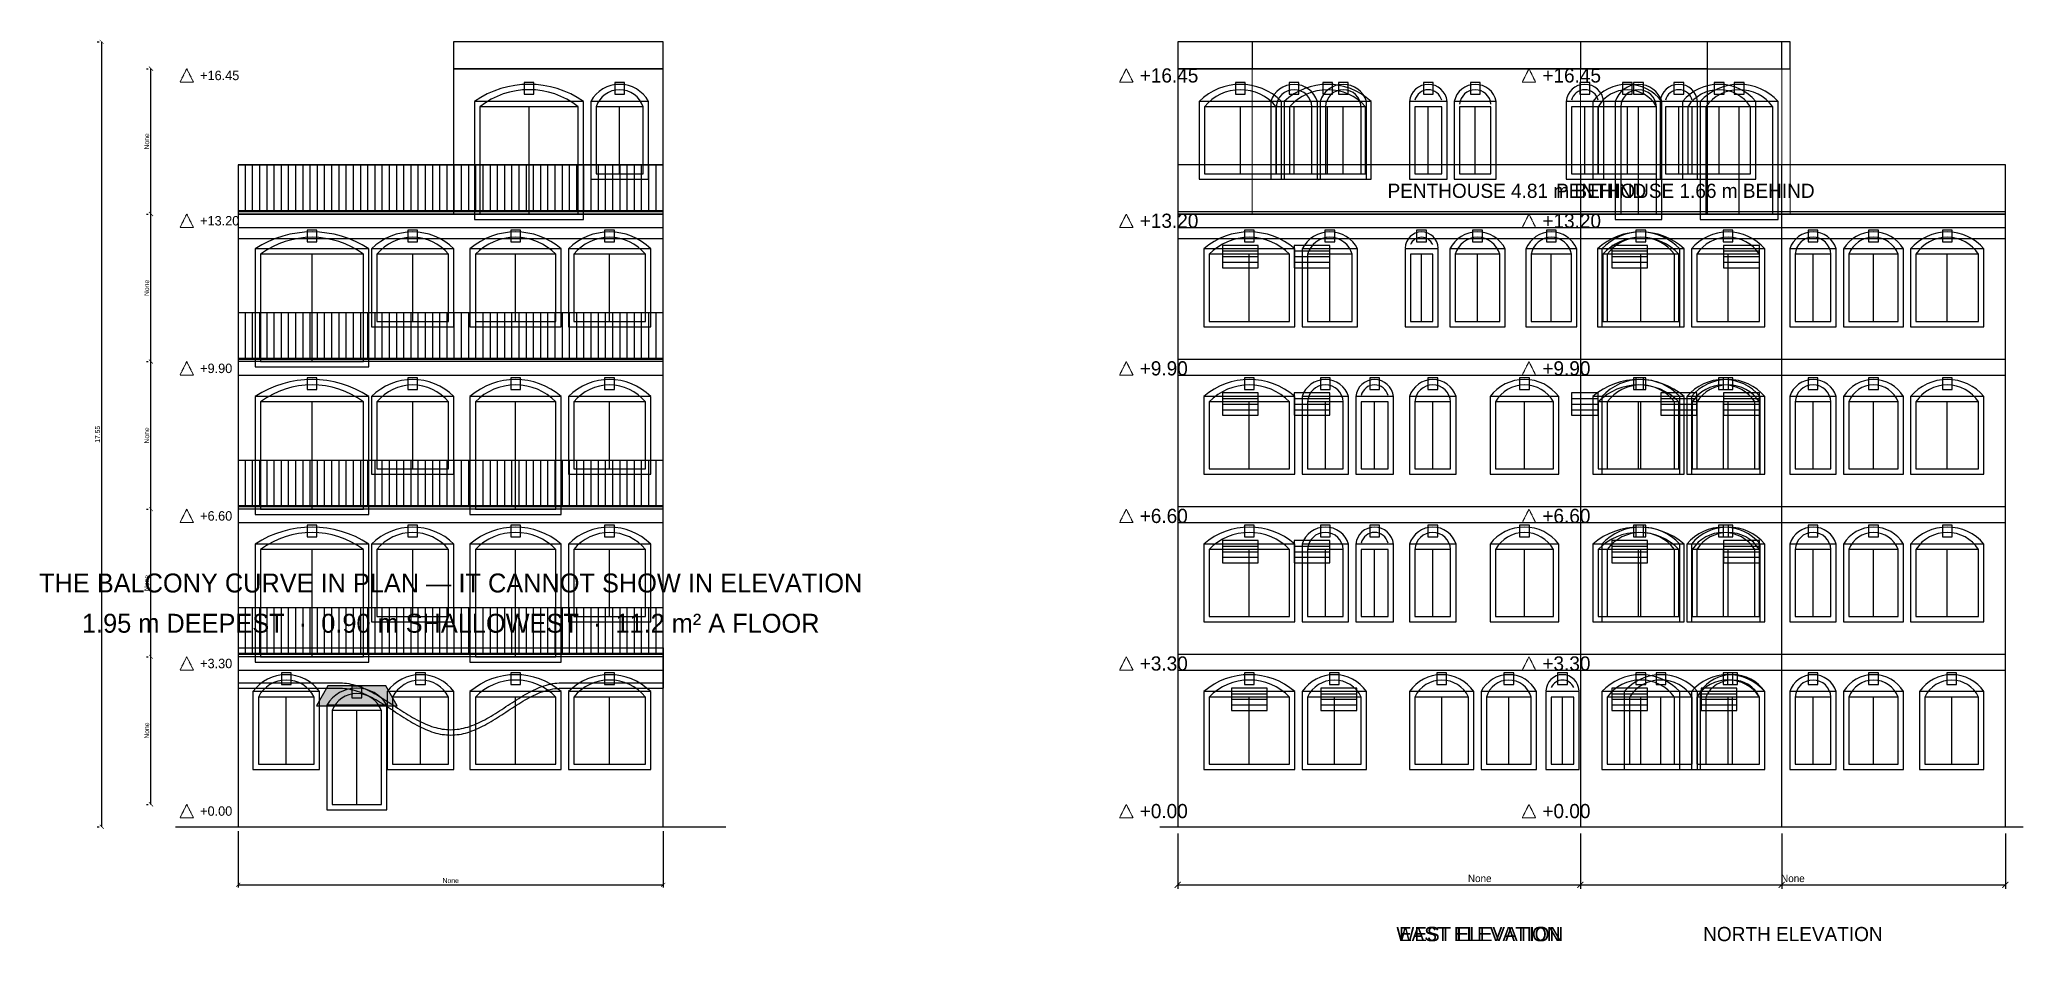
# Model space of a CAD drawing. Header units: millimetres. Extents: x -3851 to 506847, y -6675 to 35120.
# Drawn here: x 293062 to 337400, y -3063 to 17100 of the extents above; entities that cross this region are included whole.
import ezdxf
from ezdxf.enums import TextEntityAlignment as Align

# ---------------------------------------------------------------- set-up
doc = ezdxf.new("R2010")
doc.units = ezdxf.units.MM
doc.header["$LTSCALE"] = 20
doc.linetypes.add('DASHED', pattern=[1.524, 1.27, -0.254])
for name, color, linetype, lineweight in [('A-ANNO-DIMS-ELB', 5, 'CONTINUOUS', 13), ('A-ANNO-PATT-ELB', 8, 'CONTINUOUS', 9), ('A-ANNO-SYMB-ELB', 5, 'DASHED', 13), ('A-ANNO-TEXT-ELB', 7, 'CONTINUOUS', 13), ('A-FLOR-ELB', 7, 'CONTINUOUS', 25), ('A-FURN-ELB', 6, 'CONTINUOUS', 13)]:
    doc.layers.add(name, color=color, linetype=linetype, lineweight=lineweight)
doc.dimstyles.new('ARCH', dxfattribs={"dimtxt": 2.2, "dimasz": 1.8, "dimexe": 1.2, "dimexo": 2, "dimgap": 0.8, "dimtad": 1, "dimlfac": 0.001, "dimblk": 'ARCHTICK', "dimcen": 2.5, "dimazin": 3, "dimtfac": 1, "dimtmove": 0, "dimatfit": 3})

msp = doc.modelspace()

# ---------------------------------------------------------------- texts
at = {"layer": 'A-ANNO-TEXT-ELB'}
for s, height, p in [('+16.45', 211.6667, (296650, 16300)), ('+16.45', 317.5, (317650, 16300)), ('+16.45', 317.5, (317650, 16300)), ('+16.45', 317.5, (326650, 16300)), ('+13.20', 211.6667, (296650, 13050)), ('+13.20', 317.5, (317650, 13050)), ('+13.20', 317.5, (317650, 13050)), ('+13.20', 317.5, (326650, 13050)), ('+9.90', 211.6667, (296650, 9750)), ('+9.90', 317.5, (317650, 9750)), ('+9.90', 317.5, (317650, 9750)), ('+9.90', 317.5, (326650, 9750)), ('+6.60', 211.6667, (296650, 6450)), ('+6.60', 317.5, (317650, 6450)), ('+6.60', 317.5, (317650, 6450)), ('+6.60', 317.5, (326650, 6450)), ('+3.30', 211.6667, (296650, 3150)), ('+3.30', 317.5, (317650, 3150)), ('+3.30', 317.5, (317650, 3150)), ('+3.30', 317.5, (326650, 3150)), ('+0.00', 317.5, (317650, -150)), ('+0.00', 317.5, (317650, -150)), ('+0.00', 317.5, (326650, -150)), ('+0.00', 211.6667, (296650, -150))]:
    msp.add_text(s, height=height, dxfattribs=at).set_placement(p, align=Align.MIDDLE_LEFT)
for s, height, p in [('PENTHOUSE 4.81 m BEHIND', 317.5, (326080, 13720)), ('PENTHOUSE 1.66 m BEHIND', 317.5, (329845, 13720)), ('THE BALCONY CURVE IN PLAN — IT CANNOT SHOW IN ELEVATION', 423.33333, (302250, 4950)), ('1.95 m DEEPEST  ·  0.90 m SHALLOWEST  ·  11.2 m² A FLOOR', 423.33333, (302250, 4050)), ('WEST ELEVATION', 317.5, (325250, -2900)), ('EAST ELEVATION', 317.5, (325250, -2900)), ('NORTH ELEVATION', 317.5, (332250, -2900))]:
    msp.add_text(s, height=height, dxfattribs=at).set_placement(p, align=Align.MIDDLE_CENTER)

# ---------------------------------------------------------------- blocks, each defined once
blk = doc.blocks.new('_ARCHTICK')
at = {"color": 0, "linetype": 'BYBLOCK', "const_width": 0.15}
blk.add_lwpolyline([(-0.5, -0.5), (0.5, 0.5)], dxfattribs=at)

# ---------------------------------------------------------------- dimensions: what is measured, and where the dimension line sits
at = {"layer": 'A-ANNO-DIMS-ELB'}
for base, p1, p2, text in [((294450, -500), (294450, -500), (294450, 17050), '17.55'), ((295550, 13200), (295550, 13200), (295550, 16450), 'None'), ((295550, 9900), (295550, 9900), (295550, 13200), 'None'), ((295550, 6600), (295550, 6600), (295550, 9900), 'None'), ((295550, 3300), (295550, 3300), (295550, 6600), 'None'), ((295550, 0), (295550, 0), (295550, 3300), 'None')]:
    msp.add_linear_dim(base=base, p1=p1, p2=p2, angle=90, text=text, dimstyle='ARCH', override={"dimscale": 50}, dxfattribs=at).render()
for base, p1, p2, override in [((297500, -1800), (297500, -500), (307000, -500), {"dimscale": 50}), ((318500, -1800), (318500, -500), (332000, -500), {"dimscale": 75}), ((318500, -1800), (318500, -500), (332000, -500), {"dimscale": 75}), ((327500, -1800), (327500, -500), (337000, -500), {"dimscale": 75})]:
    msp.add_linear_dim(base=base, p1=p1, p2=p2, text='None', dimstyle='ARCH', override=override, dxfattribs=at).render()

# ---------------------------------------------------------------- hatches: boundary and pattern name
at = {"layer": 'A-ANNO-PATT-ELB'}
msp.add_hatch(color=7, dxfattribs=at).paths.add_polyline_path([(299250, 2200), (301050, 2200), (300800, 2650), (299500, 2650)])

# ---------------------------------------------------------------- linework, layer by layer
at = {"layer": 'A-ANNO-SYMB-ELB'}
for points in [[(296350, 16450), (296200, 16150), (296500, 16150)], [(317350, 16450), (317200, 16150), (317500, 16150)], [(317350, 16450), (317200, 16150), (317500, 16150)], [(326350, 16450), (326200, 16150), (326500, 16150)], [(296350, 13200), (296200, 12900), (296500, 12900)], [(317350, 13200), (317200, 12900), (317500, 12900)], [(317350, 13200), (317200, 12900), (317500, 12900)], [(326350, 13200), (326200, 12900), (326500, 12900)], [(296350, 9900), (296200, 9600), (296500, 9600)], [(317350, 9900), (317200, 9600), (317500, 9600)], [(317350, 9900), (317200, 9600), (317500, 9600)], [(326350, 9900), (326200, 9600), (326500, 9600)], [(296350, 6600), (296200, 6300), (296500, 6300)], [(317350, 6600), (317200, 6300), (317500, 6300)], [(317350, 6600), (317200, 6300), (317500, 6300)], [(326350, 6600), (326200, 6300), (326500, 6300)], [(296350, 3300), (296200, 3000), (296500, 3000)], [(317350, 3300), (317200, 3000), (317500, 3000)], [(317350, 3300), (317200, 3000), (317500, 3000)], [(326350, 3300), (326200, 3000), (326500, 3000)], [(296350, 0), (296200, -300), (296500, -300)], [(317350, 0), (317200, -300), (317500, -300)], [(317350, 0), (317200, -300), (317500, -300)], [(326350, 0), (326200, -300), (326500, -300)]]:
    msp.add_lwpolyline(points, close=True, dxfattribs=at)
at = {"layer": 'A-FLOR-ELB'}
for p, q in [((304000, 13200), (304000, 15600)), ((306025, 14100), (306025, 15600)), ((319900, 14100), (319900, 15600)), ((321100, 14100), (321100, 15600)), ((321850, 14100), (321850, 15600)), ((322200, 14100), (322200, 15600)), ((324100, 14100), (324100, 15600)), ((325150, 14100), (325150, 15600)), ((327600, 14100), (327600, 15600)), ((328550, 14100), (328550, 15600)), ((328800, 13200), (328800, 15600)), ((329700, 14100), (329700, 15600)), ((330600, 14100), (330600, 15600)), ((331050, 13200), (331050, 15600)), ((297500, 14300), (307000, 14300)), ((297661.017, 13280), (297661.017, 14300)), ((297822.034, 13280), (297822.034, 14300)), ((297983.051, 13280), (297983.051, 14300)), ((298144.068, 13280), (298144.068, 14300)), ((298305.085, 13280), (298305.085, 14300)), ((298466.102, 13280), (298466.102, 14300)), ((298627.119, 13280), (298627.119, 14300)), ((298788.136, 13280), (298788.136, 14300)), ((298949.153, 13280), (298949.153, 14300)), ((299110.169, 13280), (299110.169, 14300)), ((299271.186, 13280), (299271.186, 14300)), ((299432.203, 13280), (299432.203, 14300)), ((299593.22, 13280), (299593.22, 14300)), ((299754.237, 13280), (299754.237, 14300)), ((299915.254, 13280), (299915.254, 14300)), ((300076.271, 13280), (300076.271, 14300)), ((300237.288, 13280), (300237.288, 14300)), ((300398.305, 13280), (300398.305, 14300)), ((300559.322, 13280), (300559.322, 14300)), ((300720.339, 13280), (300720.339, 14300)), ((300881.356, 13280), (300881.356, 14300)), ((301042.373, 13280), (301042.373, 14300)), ((301203.39, 13280), (301203.39, 14300)), ((301364.407, 13280), (301364.407, 14300)), ((301525.424, 13280), (301525.424, 14300)), ((301686.441, 13280), (301686.441, 14300)), ((301847.458, 13280), (301847.458, 14300)), ((302008.475, 13280), (302008.475, 14300)), ((302169.492, 13280), (302169.492, 14300)), ((302330.508, 13280), (302330.508, 14300)), ((302491.525, 13280), (302491.525, 14300)), ((302652.542, 13280), (302652.542, 14300)), ((302813.559, 13280), (302813.559, 14300)), ((302974.576, 13280), (302974.576, 14300)), ((303135.593, 13280), (303135.593, 14300)), ((303296.61, 13280), (303296.61, 14300)), ((303457.627, 13280), (303457.627, 14300)), ((303618.644, 13280), (303618.644, 14300)), ((303779.661, 13280), (303779.661, 14300)), ((303940.678, 13280), (303940.678, 14300)), ((304101.695, 13280), (304101.695, 14300)), ((304262.712, 13280), (304262.712, 14300)), ((304423.729, 13280), (304423.729, 14300)), ((304584.746, 13280), (304584.746, 14300)), ((304745.763, 13280), (304745.763, 14300)), ((304906.78, 13280), (304906.78, 14300)), ((305067.797, 13280), (305067.797, 14300)), ((305228.814, 13280), (305228.814, 14300)), ((305389.831, 13280), (305389.831, 14300)), ((305550.847, 13280), (305550.847, 14300)), ((305711.864, 13280), (305711.864, 14300)), ((305872.881, 13280), (305872.881, 14300)), ((306033.898, 13280), (306033.898, 14300)), ((306194.915, 13280), (306194.915, 14300)), ((306355.932, 13280), (306355.932, 14300)), ((306516.949, 13280), (306516.949, 14300)), ((306677.966, 13280), (306677.966, 14300)), ((306838.983, 13280), (306838.983, 14300)), ((297500, 13280), (307000, 13280)), ((299150, 9900), (299150, 12300)), ((301400, 10800), (301400, 12300)), ((303700, 10800), (303700, 12300)), ((305800, 10800), (305800, 12300)), ((319500, 12375), (320300, 12375)), ((319500, 12250), (320300, 12250)), ((319500, 12125), (320300, 12125)), ((320100, 10800), (320100, 12300)), ((321100, 12375), (321900, 12375)), ((321100, 12250), (321900, 12250)), ((321100, 12125), (321900, 12125)), ((321900, 10800), (321900, 12300)), ((323950, 10800), (323950, 12300)), ((325200, 10800), (325200, 12300)), ((326850, 10800), (326850, 12300)), ((328200, 12375), (329000, 12375)), ((328200, 12250), (329000, 12250)), ((328200, 12125), (329000, 12125)), ((328850, 10800), (328850, 12300)), ((328850, 10800), (328850, 12300)), ((330700, 12375), (331500, 12375)), ((330700, 12250), (331500, 12250)), ((330700, 12125), (331500, 12125)), ((330800, 10800), (330800, 12300)), ((332700, 10800), (332700, 12300)), ((334050, 10800), (334050, 12300)), ((335700, 10800), (335700, 12300)), ((297500, 11000), (307000, 11000)), ((297661.017, 9980), (297661.017, 11000)), ((297822.034, 9980), (297822.034, 11000)), ((297983.051, 9980), (297983.051, 11000)), ((298144.068, 9980), (298144.068, 11000)), ((298305.085, 9980), (298305.085, 11000)), ((298466.102, 9980), (298466.102, 11000)), ((298627.119, 9980), (298627.119, 11000)), ((298788.136, 9980), (298788.136, 11000)), ((298949.153, 9980), (298949.153, 11000)), ((299110.169, 9980), (299110.169, 11000)), ((299271.186, 9980), (299271.186, 11000)), ((299432.203, 9980), (299432.203, 11000)), ((299593.22, 9980), (299593.22, 11000)), ((299754.237, 9980), (299754.237, 11000)), ((299915.254, 9980), (299915.254, 11000)), ((300076.271, 9980), (300076.271, 11000)), ((300237.288, 9980), (300237.288, 11000)), ((300398.305, 9980), (300398.305, 11000)), ((300559.322, 9980), (300559.322, 11000)), ((300720.339, 9980), (300720.339, 11000)), ((300881.356, 9980), (300881.356, 11000)), ((301042.373, 9980), (301042.373, 11000)), ((301203.39, 9980), (301203.39, 11000)), ((301364.407, 9980), (301364.407, 11000)), ((301525.424, 9980), (301525.424, 11000)), ((301686.441, 9980), (301686.441, 11000)), ((301847.458, 9980), (301847.458, 11000)), ((302008.475, 9980), (302008.475, 11000)), ((302169.492, 9980), (302169.492, 11000)), ((302330.508, 9980), (302330.508, 11000)), ((302491.525, 9980), (302491.525, 11000)), ((302652.542, 9980), (302652.542, 11000)), ((302813.559, 9980), (302813.559, 11000)), ((302974.576, 9980), (302974.576, 11000)), ((303135.593, 9980), (303135.593, 11000)), ((303296.61, 9980), (303296.61, 11000)), ((303457.627, 9980), (303457.627, 11000)), ((303618.644, 9980), (303618.644, 11000)), ((303779.661, 9980), (303779.661, 11000)), ((303940.678, 9980), (303940.678, 11000)), ((304101.695, 9980), (304101.695, 11000)), ((304262.712, 9980), (304262.712, 11000)), ((304423.729, 9980), (304423.729, 11000)), ((304584.746, 9980), (304584.746, 11000)), ((304745.763, 9980), (304745.763, 11000)), ((304906.78, 9980), (304906.78, 11000)), ((305067.797, 9980), (305067.797, 11000)), ((305228.814, 9980), (305228.814, 11000)), ((305389.831, 9980), (305389.831, 11000)), ((305550.847, 9980), (305550.847, 11000)), ((305711.864, 9980), (305711.864, 11000)), ((305872.881, 9980), (305872.881, 11000)), ((306033.898, 9980), (306033.898, 11000)), ((306194.915, 9980), (306194.915, 11000)), ((306355.932, 9980), (306355.932, 11000)), ((306516.949, 9980), (306516.949, 11000)), ((306677.966, 9980), (306677.966, 11000)), ((306838.983, 9980), (306838.983, 11000)), ((297500, 9980), (307000, 9980)), ((299150, 6600), (299150, 9000)), ((301400, 7500), (301400, 9000)), ((303700, 6600), (303700, 9000)), ((305800, 7500), (305800, 9000)), ((319500, 9075), (320300, 9075)), ((319500, 8950), (320300, 8950)), ((320100, 7500), (320100, 9000)), ((321100, 9075), (321900, 9075)), ((321100, 8950), (321900, 8950)), ((321800, 7500), (321800, 9000)), ((322900, 7500), (322900, 9000)), ((324200, 7500), (324200, 9000)), ((326250, 7500), (326250, 9000)), ((327300, 9075), (327900, 9075)), ((327300, 8950), (327900, 8950)), ((328800, 7500), (328800, 9000)), ((328850, 7500), (328850, 9000)), ((329300, 9075), (330100, 9075)), ((329300, 8950), (330100, 8950)), ((330700, 9075), (331500, 9075)), ((330700, 7500), (330700, 9000)), ((330700, 8950), (331500, 8950)), ((330800, 7500), (330800, 9000)), ((332700, 7500), (332700, 9000)), ((334050, 7500), (334050, 9000)), ((335700, 7500), (335700, 9000)), ((319500, 8825), (320300, 8825)), ((321100, 8825), (321900, 8825)), ((327300, 8825), (327900, 8825)), ((329300, 8825), (330100, 8825)), ((330700, 8825), (331500, 8825)), ((297500, 7700), (307000, 7700)), ((297661.017, 6680), (297661.017, 7700)), ((297822.034, 6680), (297822.034, 7700)), ((297983.051, 6680), (297983.051, 7700)), ((298144.068, 6680), (298144.068, 7700)), ((298305.085, 6680), (298305.085, 7700)), ((298466.102, 6680), (298466.102, 7700)), ((298627.119, 6680), (298627.119, 7700)), ((298788.136, 6680), (298788.136, 7700)), ((298949.153, 6680), (298949.153, 7700)), ((299110.169, 6680), (299110.169, 7700)), ((299271.186, 6680), (299271.186, 7700)), ((299432.203, 6680), (299432.203, 7700)), ((299593.22, 6680), (299593.22, 7700)), ((299754.237, 6680), (299754.237, 7700)), ((299915.254, 6680), (299915.254, 7700)), ((300076.271, 6680), (300076.271, 7700)), ((300237.288, 6680), (300237.288, 7700)), ((300398.305, 6680), (300398.305, 7700)), ((300559.322, 6680), (300559.322, 7700)), ((300720.339, 6680), (300720.339, 7700)), ((300881.356, 6680), (300881.356, 7700)), ((301042.373, 6680), (301042.373, 7700)), ((301203.39, 6680), (301203.39, 7700)), ((301364.407, 6680), (301364.407, 7700)), ((301525.424, 6680), (301525.424, 7700)), ((301686.441, 6680), (301686.441, 7700)), ((301847.458, 6680), (301847.458, 7700)), ((302008.475, 6680), (302008.475, 7700)), ((302169.492, 6680), (302169.492, 7700)), ((302330.508, 6680), (302330.508, 7700)), ((302491.525, 6680), (302491.525, 7700)), ((302652.542, 6680), (302652.542, 7700)), ((302813.559, 6680), (302813.559, 7700)), ((302974.576, 6680), (302974.576, 7700)), ((303135.593, 6680), (303135.593, 7700)), ((303296.61, 6680), (303296.61, 7700)), ((303457.627, 6680), (303457.627, 7700)), ((303618.644, 6680), (303618.644, 7700)), ((303779.661, 6680), (303779.661, 7700)), ((303940.678, 6680), (303940.678, 7700)), ((304101.695, 6680), (304101.695, 7700)), ((304262.712, 6680), (304262.712, 7700)), ((304423.729, 6680), (304423.729, 7700)), ((304584.746, 6680), (304584.746, 7700)), ((304745.763, 6680), (304745.763, 7700)), ((304906.78, 6680), (304906.78, 7700)), ((305067.797, 6680), (305067.797, 7700)), ((305228.814, 6680), (305228.814, 7700)), ((305389.831, 6680), (305389.831, 7700)), ((305550.847, 6680), (305550.847, 7700)), ((305711.864, 6680), (305711.864, 7700)), ((305872.881, 6680), (305872.881, 7700)), ((306033.898, 6680), (306033.898, 7700)), ((306194.915, 6680), (306194.915, 7700)), ((306355.932, 6680), (306355.932, 7700)), ((306516.949, 6680), (306516.949, 7700)), ((306677.966, 6680), (306677.966, 7700)), ((306838.983, 6680), (306838.983, 7700)), ((297500, 6680), (307000, 6680)), ((319500, 5775), (320300, 5775)), ((321100, 5775), (321900, 5775)), ((328200, 5775), (329000, 5775)), ((330700, 5775), (331500, 5775)), ((299150, 3300), (299150, 5700)), ((301400, 4200), (301400, 5700)), ((303700, 3300), (303700, 5700)), ((305800, 4200), (305800, 5700)), ((319500, 5650), (320300, 5650)), ((319500, 5525), (320300, 5525)), ((320100, 4200), (320100, 5700)), ((321100, 5650), (321900, 5650)), ((321100, 5525), (321900, 5525)), ((321800, 4200), (321800, 5700)), ((322900, 4200), (322900, 5700)), ((324200, 4200), (324200, 5700)), ((326250, 4200), (326250, 5700)), ((328200, 5650), (329000, 5650)), ((328200, 5525), (329000, 5525)), ((328800, 4200), (328800, 5700)), ((328850, 4200), (328850, 5700)), ((330700, 4200), (330700, 5700)), ((330700, 5650), (331500, 5650)), ((330700, 5525), (331500, 5525)), ((330800, 4200), (330800, 5700)), ((332700, 4200), (332700, 5700)), ((334050, 4200), (334050, 5700)), ((335700, 4200), (335700, 5700)), ((297500, 4400), (307000, 4400)), ((297661.017, 3380), (297661.017, 4400)), ((297822.034, 3380), (297822.034, 4400)), ((297983.051, 3380), (297983.051, 4400)), ((298144.068, 3380), (298144.068, 4400)), ((298305.085, 3380), (298305.085, 4400)), ((298466.102, 3380), (298466.102, 4400)), ((298627.119, 3380), (298627.119, 4400)), ((298788.136, 3380), (298788.136, 4400)), ((298949.153, 3380), (298949.153, 4400)), ((299110.169, 3380), (299110.169, 4400)), ((299271.186, 3380), (299271.186, 4400)), ((299432.203, 3380), (299432.203, 4400)), ((299593.22, 3380), (299593.22, 4400)), ((299754.237, 3380), (299754.237, 4400)), ((299915.254, 3380), (299915.254, 4400)), ((300076.271, 3380), (300076.271, 4400)), ((300237.288, 3380), (300237.288, 4400)), ((300398.305, 3380), (300398.305, 4400)), ((300559.322, 3380), (300559.322, 4400)), ((300720.339, 3380), (300720.339, 4400)), ((300881.356, 3380), (300881.356, 4400)), ((301042.373, 3380), (301042.373, 4400)), ((301203.39, 3380), (301203.39, 4400)), ((301364.407, 3380), (301364.407, 4400)), ((301525.424, 3380), (301525.424, 4400)), ((301686.441, 3380), (301686.441, 4400)), ((301847.458, 3380), (301847.458, 4400)), ((302008.475, 3380), (302008.475, 4400)), ((302169.492, 3380), (302169.492, 4400)), ((302330.508, 3380), (302330.508, 4400)), ((302491.525, 3380), (302491.525, 4400)), ((302652.542, 3380), (302652.542, 4400)), ((302813.559, 3380), (302813.559, 4400)), ((302974.576, 3380), (302974.576, 4400)), ((303135.593, 3380), (303135.593, 4400)), ((303296.61, 3380), (303296.61, 4400)), ((303457.627, 3380), (303457.627, 4400)), ((303618.644, 3380), (303618.644, 4400)), ((303779.661, 3380), (303779.661, 4400)), ((303940.678, 3380), (303940.678, 4400)), ((304101.695, 3380), (304101.695, 4400)), ((304262.712, 3380), (304262.712, 4400)), ((304423.729, 3380), (304423.729, 4400)), ((304584.746, 3380), (304584.746, 4400)), ((304745.763, 3380), (304745.763, 4400)), ((304906.78, 3380), (304906.78, 4400)), ((305067.797, 3380), (305067.797, 4400)), ((305228.814, 3380), (305228.814, 4400)), ((305389.831, 3380), (305389.831, 4400)), ((305550.847, 3380), (305550.847, 4400)), ((305711.864, 3380), (305711.864, 4400)), ((305872.881, 3380), (305872.881, 4400)), ((306033.898, 3380), (306033.898, 4400)), ((306194.915, 3380), (306194.915, 4400)), ((306355.932, 3380), (306355.932, 4400)), ((306516.949, 3380), (306516.949, 4400)), ((306677.966, 3380), (306677.966, 4400)), ((306838.983, 3380), (306838.983, 4400)), ((297500, 3500), (307000, 3500)), ((297500, 3500), (297500, 2600)), ((297500, 3380), (307000, 3380)), ((307000, 3500), (307000, 2600)), ((298575, 900), (298575, 2400)), ((301575, 900), (301575, 2400)), ((303700, 900), (303700, 2400)), ((305800, 900), (305800, 2400)), ((319700, 2475), (320500, 2475)), ((319700, 2350), (320500, 2350)), ((319700, 2225), (320500, 2225)), ((320100, 900), (320100, 2400)), ((321700, 2475), (322500, 2475)), ((321700, 2350), (322500, 2350)), ((321700, 2225), (322500, 2225)), ((322000, 900), (322000, 2400)), ((324400, 900), (324400, 2400)), ((325900, 900), (325900, 2400)), ((327100, 900), (327100, 2400)), ((328200, 2475), (329000, 2475)), ((328200, 2350), (329000, 2350)), ((328200, 2225), (329000, 2225)), ((328850, 900), (328850, 2400)), ((329300, 900), (329300, 2400)), ((330200, 2475), (331000, 2475)), ((330200, 2350), (331000, 2350)), ((330200, 2225), (331000, 2225)), ((330800, 900), (330800, 2400)), ((330900, 900), (330900, 2400)), ((332700, 900), (332700, 2400)), ((334050, 900), (334050, 2400)), ((335800, 900), (335800, 2400)), ((300150, 0), (300150, 2100)), ((296100, -500), (308400, -500)), ((318100, -500), (332400, -500)), ((318100, -500), (332400, -500)), ((327100, -500), (337400, -500))]:
    msp.add_line(p, q, dxfattribs=at)
for points in [[(302310, 16450), (307000, 16450), (307000, 17050), (302310, 17050)], [(318500, 16450), (330340, 16450), (330340, 17050), (318500, 17050)], [(320160, 16450), (332000, 16450), (332000, 17050), (320160, 17050)], [(327500, 16450), (332190, 16450), (332190, 17050), (327500, 17050)], [(302310, 13200), (307000, 13200), (307000, 16450), (302310, 16450)], [(318500, 13200), (330340, 13200), (330340, 16450), (318500, 16450)], [(303890, 15880), (304110, 15880), (304110, 16140), (303890, 16140)], [(305915, 15880), (306135, 15880), (306135, 16140), (305915, 16140)], [(319790, 15880), (320010, 15880), (320010, 16140), (319790, 16140)], [(320990, 15880), (321210, 15880), (321210, 16140), (320990, 16140)], [(321740, 15880), (321960, 15880), (321960, 16140), (321740, 16140)], [(322090, 15880), (322310, 15880), (322310, 16140), (322090, 16140)], [(323990, 15880), (324210, 15880), (324210, 16140), (323990, 16140)], [(325040, 15880), (325260, 15880), (325260, 16140), (325040, 16140)], [(327490, 15880), (327710, 15880), (327710, 16140), (327490, 16140)], [(328440, 15880), (328660, 15880), (328660, 16140), (328440, 16140)], [(328690, 15880), (328910, 15880), (328910, 16140), (328690, 16140)], [(329590, 15880), (329810, 15880), (329810, 16140), (329590, 16140)], [(330490, 15880), (330710, 15880), (330710, 16140), (330490, 16140)], [(330940, 15880), (331160, 15880), (331160, 16140), (330940, 16140)], [(302780, 13080), (305220, 13080), (305220, 15720), (302780, 15720)], [(302900, 13200), (305100, 13200), (305100, 15600), (302900, 15600)], [(305380, 13980), (306670, 13980), (306670, 15720), (305380, 15720)], [(305500, 14100), (306550, 14100), (306550, 15600), (305500, 15600)], [(318980, 13980), (320820, 13980), (320820, 15720), (318980, 15720)], [(319100, 14100), (320700, 14100), (320700, 15600), (319100, 15600)], [(320580, 13980), (321620, 13980), (321620, 15720), (320580, 15720)], [(320700, 14100), (321500, 14100), (321500, 15600), (320700, 15600)], [(320880, 13980), (322820, 13980), (322820, 15720), (320880, 15720)], [(321000, 14100), (322700, 14100), (322700, 15600), (321000, 15600)], [(321680, 13980), (322720, 13980), (322720, 15720), (321680, 15720)], [(321800, 14100), (322600, 14100), (322600, 15600), (321800, 15600)], [(323680, 13980), (324520, 13980), (324520, 15720), (323680, 15720)], [(323800, 14100), (324400, 14100), (324400, 15600), (323800, 15600)], [(324680, 13980), (325620, 13980), (325620, 15720), (324680, 15720)], [(324800, 14100), (325500, 14100), (325500, 15600), (324800, 15600)], [(327180, 13980), (328020, 13980), (328020, 15720), (327180, 15720)], [(327300, 14100), (327900, 14100), (327900, 15600), (327300, 15600)], [(327780, 13980), (329320, 13980), (329320, 15720), (327780, 15720)], [(327900, 14100), (329200, 14100), (329200, 15600), (327900, 15600)], [(328280, 13080), (329320, 13080), (329320, 15720), (328280, 15720)], [(328400, 13200), (329200, 13200), (329200, 15600), (328400, 15600)], [(329280, 13980), (330120, 13980), (330120, 15720), (329280, 15720)], [(329400, 14100), (330000, 14100), (330000, 15600), (329400, 15600)], [(329780, 13980), (331420, 13980), (331420, 15720), (329780, 15720)], [(329900, 14100), (331300, 14100), (331300, 15600), (329900, 15600)], [(330180, 13080), (331920, 13080), (331920, 15720), (330180, 15720)], [(330300, 13200), (331800, 13200), (331800, 15600), (330300, 15600)], [(297500, 13200), (307000, 13200), (307000, 14300), (297500, 14300)], [(318500, 13200), (332000, 13200), (332000, 14300), (318500, 14300)], [(318500, 13200), (332000, 13200), (332000, 14300), (318500, 14300)], [(327500, 13200), (337000, 13200), (337000, 14300), (327500, 14300)], [(297500, 12900), (307000, 12900), (307000, 13250), (297500, 13250)], [(297500, -500), (307000, -500), (307000, 13200), (297500, 13200)], [(297500, 12650), (307000, 12650), (307000, 13200), (297500, 13200)], [(297500, 12900), (307000, 12900), (307000, 13200), (297500, 13200)], [(318500, 12900), (332000, 12900), (332000, 13250), (318500, 13250)], [(318500, 12900), (332000, 12900), (332000, 13250), (318500, 13250)], [(318500, -500), (332000, -500), (332000, 13200), (318500, 13200)], [(318500, 12650), (332000, 12650), (332000, 13200), (318500, 13200)], [(318500, -500), (332000, -500), (332000, 13200), (318500, 13200)], [(318500, 12650), (332000, 12650), (332000, 13200), (318500, 13200)], [(327500, 12900), (337000, 12900), (337000, 13250), (327500, 13250)], [(327500, -500), (337000, -500), (337000, 13200), (327500, 13200)], [(327500, 12650), (337000, 12650), (337000, 13200), (327500, 13200)], [(297880, 9780), (300420, 9780), (300420, 12420), (297880, 12420)], [(299040, 12580), (299260, 12580), (299260, 12840), (299040, 12840)], [(300480, 10680), (302320, 10680), (302320, 12420), (300480, 12420)], [(301290, 12580), (301510, 12580), (301510, 12840), (301290, 12840)], [(302680, 10680), (304720, 10680), (304720, 12420), (302680, 12420)], [(303590, 12580), (303810, 12580), (303810, 12840), (303590, 12840)], [(304880, 10680), (306720, 10680), (306720, 12420), (304880, 12420)], [(305690, 12580), (305910, 12580), (305910, 12840), (305690, 12840)], [(319080, 10680), (321120, 10680), (321120, 12420), (319080, 12420)], [(319500, 12000), (320300, 12000), (320300, 12500), (319500, 12500)], [(319990, 12580), (320210, 12580), (320210, 12840), (319990, 12840)], [(321100, 12000), (321900, 12000), (321900, 12500), (321100, 12500)], [(321280, 10680), (322520, 10680), (322520, 12420), (321280, 12420)], [(321790, 12580), (322010, 12580), (322010, 12840), (321790, 12840)], [(323580, 10680), (324320, 10680), (324320, 12420), (323580, 12420)], [(323840, 12580), (324060, 12580), (324060, 12840), (323840, 12840)], [(324580, 10680), (325820, 10680), (325820, 12420), (324580, 12420)], [(325090, 12580), (325310, 12580), (325310, 12840), (325090, 12840)], [(326280, 10680), (327420, 10680), (327420, 12420), (326280, 12420)], [(326740, 12580), (326960, 12580), (326960, 12840), (326740, 12840)], [(327880, 10680), (329820, 10680), (329820, 12420), (327880, 12420)], [(327980, 10680), (329720, 10680), (329720, 12420), (327980, 12420)], [(328200, 12000), (329000, 12000), (329000, 12500), (328200, 12500)], [(328740, 12580), (328960, 12580), (328960, 12840), (328740, 12840)], [(328740, 12580), (328960, 12580), (328960, 12840), (328740, 12840)], [(329980, 10680), (331620, 10680), (331620, 12420), (329980, 12420)], [(330690, 12580), (330910, 12580), (330910, 12840), (330690, 12840)], [(330700, 12000), (331500, 12000), (331500, 12500), (330700, 12500)], [(332180, 10680), (333220, 10680), (333220, 12420), (332180, 12420)], [(332590, 12580), (332810, 12580), (332810, 12840), (332590, 12840)], [(333380, 10680), (334720, 10680), (334720, 12420), (333380, 12420)], [(333940, 12580), (334160, 12580), (334160, 12840), (333940, 12840)], [(334880, 10680), (336520, 10680), (336520, 12420), (334880, 12420)], [(335590, 12580), (335810, 12580), (335810, 12840), (335590, 12840)], [(298000, 9900), (300300, 9900), (300300, 12300), (298000, 12300)], [(300600, 10800), (302200, 10800), (302200, 12300), (300600, 12300)], [(302800, 10800), (304600, 10800), (304600, 12300), (302800, 12300)], [(305000, 10800), (306600, 10800), (306600, 12300), (305000, 12300)], [(319200, 10800), (321000, 10800), (321000, 12300), (319200, 12300)], [(321400, 10800), (322400, 10800), (322400, 12300), (321400, 12300)], [(323700, 10800), (324200, 10800), (324200, 12300), (323700, 12300)], [(324700, 10800), (325700, 10800), (325700, 12300), (324700, 12300)], [(326400, 10800), (327300, 10800), (327300, 12300), (326400, 12300)], [(328000, 10800), (329700, 10800), (329700, 12300), (328000, 12300)], [(328100, 10800), (329600, 10800), (329600, 12300), (328100, 12300)], [(330100, 10800), (331500, 10800), (331500, 12300), (330100, 12300)], [(332300, 10800), (333100, 10800), (333100, 12300), (332300, 12300)], [(333500, 10800), (334600, 10800), (334600, 12300), (333500, 12300)], [(335000, 10800), (336400, 10800), (336400, 12300), (335000, 12300)], [(297500, 9600), (307000, 9600), (307000, 9950), (297500, 9950)], [(297500, 9600), (307000, 9600), (307000, 9900), (297500, 9900)], [(318500, 9600), (332000, 9600), (332000, 9950), (318500, 9950)], [(318500, 9600), (332000, 9600), (332000, 9950), (318500, 9950)], [(327500, 9600), (337000, 9600), (337000, 9950), (327500, 9950)], [(299040, 9280), (299260, 9280), (299260, 9540), (299040, 9540)], [(301290, 9280), (301510, 9280), (301510, 9540), (301290, 9540)], [(303590, 9280), (303810, 9280), (303810, 9540), (303590, 9540)], [(305690, 9280), (305910, 9280), (305910, 9540), (305690, 9540)], [(319990, 9280), (320210, 9280), (320210, 9540), (319990, 9540)], [(321690, 9280), (321910, 9280), (321910, 9540), (321690, 9540)], [(322790, 9280), (323010, 9280), (323010, 9540), (322790, 9540)], [(324090, 9280), (324310, 9280), (324310, 9540), (324090, 9540)], [(326140, 9280), (326360, 9280), (326360, 9540), (326140, 9540)], [(328690, 9280), (328910, 9280), (328910, 9540), (328690, 9540)], [(328740, 9280), (328960, 9280), (328960, 9540), (328740, 9540)], [(330590, 9280), (330810, 9280), (330810, 9540), (330590, 9540)], [(330690, 9280), (330910, 9280), (330910, 9540), (330690, 9540)], [(332590, 9280), (332810, 9280), (332810, 9540), (332590, 9540)], [(333940, 9280), (334160, 9280), (334160, 9540), (333940, 9540)], [(335590, 9280), (335810, 9280), (335810, 9540), (335590, 9540)], [(297880, 6480), (300420, 6480), (300420, 9120), (297880, 9120)], [(298000, 6600), (300300, 6600), (300300, 9000), (298000, 9000)], [(300480, 7380), (302320, 7380), (302320, 9120), (300480, 9120)], [(300600, 7500), (302200, 7500), (302200, 9000), (300600, 9000)], [(302680, 6480), (304720, 6480), (304720, 9120), (302680, 9120)], [(302800, 6600), (304600, 6600), (304600, 9000), (302800, 9000)], [(304880, 7380), (306720, 7380), (306720, 9120), (304880, 9120)], [(305000, 7500), (306600, 7500), (306600, 9000), (305000, 9000)], [(319080, 7380), (321120, 7380), (321120, 9120), (319080, 9120)], [(319200, 7500), (321000, 7500), (321000, 9000), (319200, 9000)], [(319500, 8700), (320300, 8700), (320300, 9200), (319500, 9200)], [(321100, 8700), (321900, 8700), (321900, 9200), (321100, 9200)], [(321280, 7380), (322320, 7380), (322320, 9120), (321280, 9120)], [(321400, 7500), (322200, 7500), (322200, 9000), (321400, 9000)], [(322480, 7380), (323320, 7380), (323320, 9120), (322480, 9120)], [(322600, 7500), (323200, 7500), (323200, 9000), (322600, 9000)], [(323680, 7380), (324720, 7380), (324720, 9120), (323680, 9120)], [(323800, 7500), (324600, 7500), (324600, 9000), (323800, 9000)], [(325480, 7380), (327020, 7380), (327020, 9120), (325480, 9120)], [(325600, 7500), (326900, 7500), (326900, 9000), (325600, 9000)], [(327300, 8700), (327900, 8700), (327900, 9200), (327300, 9200)], [(327780, 7380), (329820, 7380), (329820, 9120), (327780, 9120)], [(327900, 7500), (329700, 7500), (329700, 9000), (327900, 9000)], [(327980, 7380), (329720, 7380), (329720, 9120), (327980, 9120)], [(328100, 7500), (329600, 7500), (329600, 9000), (328100, 9000)], [(329300, 8700), (330100, 8700), (330100, 9200), (329300, 9200)], [(329880, 7380), (331520, 7380), (331520, 9120), (329880, 9120)], [(329980, 7380), (331620, 7380), (331620, 9120), (329980, 9120)], [(330000, 7500), (331400, 7500), (331400, 9000), (330000, 9000)], [(330100, 7500), (331500, 7500), (331500, 9000), (330100, 9000)], [(330700, 8700), (331500, 8700), (331500, 9200), (330700, 9200)], [(332180, 7380), (333220, 7380), (333220, 9120), (332180, 9120)], [(332300, 7500), (333100, 7500), (333100, 9000), (332300, 9000)], [(333380, 7380), (334720, 7380), (334720, 9120), (333380, 9120)], [(333500, 7500), (334600, 7500), (334600, 9000), (333500, 9000)], [(334880, 7380), (336520, 7380), (336520, 9120), (334880, 9120)], [(335000, 7500), (336400, 7500), (336400, 9000), (335000, 9000)], [(297500, 6300), (307000, 6300), (307000, 6650), (297500, 6650)], [(297500, 6300), (307000, 6300), (307000, 6600), (297500, 6600)], [(299040, 5980), (299260, 5980), (299260, 6240), (299040, 6240)], [(301290, 5980), (301510, 5980), (301510, 6240), (301290, 6240)], [(303590, 5980), (303810, 5980), (303810, 6240), (303590, 6240)], [(305690, 5980), (305910, 5980), (305910, 6240), (305690, 6240)], [(318500, 6300), (332000, 6300), (332000, 6650), (318500, 6650)], [(318500, 6300), (332000, 6300), (332000, 6650), (318500, 6650)], [(319990, 5980), (320210, 5980), (320210, 6240), (319990, 6240)], [(321690, 5980), (321910, 5980), (321910, 6240), (321690, 6240)], [(322790, 5980), (323010, 5980), (323010, 6240), (322790, 6240)], [(324090, 5980), (324310, 5980), (324310, 6240), (324090, 6240)], [(326140, 5980), (326360, 5980), (326360, 6240), (326140, 6240)], [(327500, 6300), (337000, 6300), (337000, 6650), (327500, 6650)], [(328690, 5980), (328910, 5980), (328910, 6240), (328690, 6240)], [(328740, 5980), (328960, 5980), (328960, 6240), (328740, 6240)], [(330590, 5980), (330810, 5980), (330810, 6240), (330590, 6240)], [(330690, 5980), (330910, 5980), (330910, 6240), (330690, 6240)], [(332590, 5980), (332810, 5980), (332810, 6240), (332590, 6240)], [(333940, 5980), (334160, 5980), (334160, 6240), (333940, 6240)], [(335590, 5980), (335810, 5980), (335810, 6240), (335590, 6240)], [(297880, 3180), (300420, 3180), (300420, 5820), (297880, 5820)], [(300480, 4080), (302320, 4080), (302320, 5820), (300480, 5820)], [(302680, 3180), (304720, 3180), (304720, 5820), (302680, 5820)], [(304880, 4080), (306720, 4080), (306720, 5820), (304880, 5820)], [(319080, 4080), (321120, 4080), (321120, 5820), (319080, 5820)], [(319500, 5400), (320300, 5400), (320300, 5900), (319500, 5900)], [(321100, 5400), (321900, 5400), (321900, 5900), (321100, 5900)], [(321280, 4080), (322320, 4080), (322320, 5820), (321280, 5820)], [(322480, 4080), (323320, 4080), (323320, 5820), (322480, 5820)], [(323680, 4080), (324720, 4080), (324720, 5820), (323680, 5820)], [(325480, 4080), (327020, 4080), (327020, 5820), (325480, 5820)], [(327780, 4080), (329820, 4080), (329820, 5820), (327780, 5820)], [(327980, 4080), (329720, 4080), (329720, 5820), (327980, 5820)], [(328200, 5400), (329000, 5400), (329000, 5900), (328200, 5900)], [(329880, 4080), (331520, 4080), (331520, 5820), (329880, 5820)], [(329980, 4080), (331620, 4080), (331620, 5820), (329980, 5820)], [(330700, 5400), (331500, 5400), (331500, 5900), (330700, 5900)], [(332180, 4080), (333220, 4080), (333220, 5820), (332180, 5820)], [(333380, 4080), (334720, 4080), (334720, 5820), (333380, 5820)], [(334880, 4080), (336520, 4080), (336520, 5820), (334880, 5820)], [(298000, 3300), (300300, 3300), (300300, 5700), (298000, 5700)], [(300600, 4200), (302200, 4200), (302200, 5700), (300600, 5700)], [(302800, 3300), (304600, 3300), (304600, 5700), (302800, 5700)], [(305000, 4200), (306600, 4200), (306600, 5700), (305000, 5700)], [(319200, 4200), (321000, 4200), (321000, 5700), (319200, 5700)], [(321400, 4200), (322200, 4200), (322200, 5700), (321400, 5700)], [(322600, 4200), (323200, 4200), (323200, 5700), (322600, 5700)], [(323800, 4200), (324600, 4200), (324600, 5700), (323800, 5700)], [(325600, 4200), (326900, 4200), (326900, 5700), (325600, 5700)], [(327900, 4200), (329700, 4200), (329700, 5700), (327900, 5700)], [(328100, 4200), (329600, 4200), (329600, 5700), (328100, 5700)], [(330000, 4200), (331400, 4200), (331400, 5700), (330000, 5700)], [(330100, 4200), (331500, 4200), (331500, 5700), (330100, 5700)], [(332300, 4200), (333100, 4200), (333100, 5700), (332300, 5700)], [(333500, 4200), (334600, 4200), (334600, 5700), (333500, 5700)], [(335000, 4200), (336400, 4200), (336400, 5700), (335000, 5700)], [(297500, 3000), (307000, 3000), (307000, 3350), (297500, 3350)], [(297500, 3000), (307000, 3000), (307000, 3300), (297500, 3300)], [(318500, 3000), (332000, 3000), (332000, 3350), (318500, 3350)], [(318500, 3000), (332000, 3000), (332000, 3350), (318500, 3350)], [(327500, 3000), (337000, 3000), (337000, 3350), (327500, 3350)], [(298465, 2680), (298685, 2680), (298685, 2940), (298465, 2940)], [(301465, 2680), (301685, 2680), (301685, 2940), (301465, 2940)], [(303590, 2680), (303810, 2680), (303810, 2940), (303590, 2940)], [(305690, 2680), (305910, 2680), (305910, 2940), (305690, 2940)], [(319990, 2680), (320210, 2680), (320210, 2940), (319990, 2940)], [(321890, 2680), (322110, 2680), (322110, 2940), (321890, 2940)], [(324290, 2680), (324510, 2680), (324510, 2940), (324290, 2940)], [(325790, 2680), (326010, 2680), (326010, 2940), (325790, 2940)], [(326990, 2680), (327210, 2680), (327210, 2940), (326990, 2940)], [(328740, 2680), (328960, 2680), (328960, 2940), (328740, 2940)], [(329190, 2680), (329410, 2680), (329410, 2940), (329190, 2940)], [(330690, 2680), (330910, 2680), (330910, 2940), (330690, 2940)], [(330790, 2680), (331010, 2680), (331010, 2940), (330790, 2940)], [(332590, 2680), (332810, 2680), (332810, 2940), (332590, 2940)], [(333940, 2680), (334160, 2680), (334160, 2940), (333940, 2940)], [(335690, 2680), (335910, 2680), (335910, 2940), (335690, 2940)], [(297830, 780), (299320, 780), (299320, 2520), (297830, 2520)], [(297950, 900), (299200, 900), (299200, 2400), (297950, 2400)], [(299250, 2200), (301050, 2200), (300800, 2650), (299500, 2650)], [(299480, -120), (300820, -120), (300820, 2220), (299480, 2220)], [(300040, 2380), (300260, 2380), (300260, 2640), (300040, 2640)], [(300830, 780), (302320, 780), (302320, 2520), (300830, 2520)], [(300950, 900), (302200, 900), (302200, 2400), (300950, 2400)], [(302680, 780), (304720, 780), (304720, 2520), (302680, 2520)], [(302800, 900), (304600, 900), (304600, 2400), (302800, 2400)], [(304880, 780), (306720, 780), (306720, 2520), (304880, 2520)], [(305000, 900), (306600, 900), (306600, 2400), (305000, 2400)], [(319080, 780), (321120, 780), (321120, 2520), (319080, 2520)], [(319200, 900), (321000, 900), (321000, 2400), (319200, 2400)], [(319700, 2100), (320500, 2100), (320500, 2600), (319700, 2600)], [(321280, 780), (322720, 780), (322720, 2520), (321280, 2520)], [(321400, 900), (322600, 900), (322600, 2400), (321400, 2400)], [(321700, 2100), (322500, 2100), (322500, 2600), (321700, 2600)], [(323680, 780), (325120, 780), (325120, 2520), (323680, 2520)], [(323800, 900), (325000, 900), (325000, 2400), (323800, 2400)], [(325280, 780), (326520, 780), (326520, 2520), (325280, 2520)], [(325400, 900), (326400, 900), (326400, 2400), (325400, 2400)], [(326730, 780), (327470, 780), (327470, 2520), (326730, 2520)], [(326850, 900), (327350, 900), (327350, 2400), (326850, 2400)], [(327980, 780), (329720, 780), (329720, 2520), (327980, 2520)], [(328100, 900), (329600, 900), (329600, 2400), (328100, 2400)], [(328200, 2100), (329000, 2100), (329000, 2600), (328200, 2600)], [(328480, 780), (330120, 780), (330120, 2520), (328480, 2520)], [(328600, 900), (330000, 900), (330000, 2400), (328600, 2400)], [(329980, 780), (331620, 780), (331620, 2520), (329980, 2520)], [(330100, 900), (331500, 900), (331500, 2400), (330100, 2400)], [(330180, 780), (331620, 780), (331620, 2520), (330180, 2520)], [(330200, 2100), (331000, 2100), (331000, 2600), (330200, 2600)], [(330300, 900), (331500, 900), (331500, 2400), (330300, 2400)], [(332180, 780), (333220, 780), (333220, 2520), (332180, 2520)], [(332300, 900), (333100, 900), (333100, 2400), (332300, 2400)], [(333380, 780), (334720, 780), (334720, 2520), (333380, 2520)], [(333500, 900), (334600, 900), (334600, 2400), (333500, 2400)], [(335080, 780), (336520, 780), (336520, 2520), (335080, 2520)], [(335200, 900), (336400, 900), (336400, 2400), (335200, 2400)], [(299600, 0), (300700, 0), (300700, 2100), (299600, 2100)]]:
    msp.add_lwpolyline(points, close=True, dxfattribs=at)
for points in [[(297500, 2720), (297547.5, 2720), (297595, 2720), (297642.5, 2720), (297690, 2720), (297737.5, 2720), (297785, 2720), (297832.5, 2720), (297880, 2720), (297927.5, 2720), (297975, 2720), (298022.5, 2720), (298070, 2720), (298117.5, 2720), (298165, 2720), (298212.5, 2720), (298260, 2720), (298307.5, 2720), (298355, 2720), (298402.5, 2720), (298450, 2720), (298497.5, 2720), (298545, 2720), (298592.5, 2720), (298640, 2720), (298687.5, 2720), (298735, 2720), (298782.5, 2720), (298830, 2720), (298877.5, 2720), (298925, 2720), (298972.5, 2720), (299020, 2720), (299067.5, 2720), (299115, 2720), (299162.5, 2720), (299210, 2720), (299257.5, 2720), (299305, 2720), (299352.5, 2720), (299400, 2720), (299447.5, 2720), (299495, 2720), (299542.5, 2720), (299590, 2720), (299637.5, 2720), (299685, 2720), (299732.5, 2720), (299780, 2719.627), (299827.5, 2717.512), (299875, 2713.536), (299922.5, 2707.714), (299970, 2700.065), (300017.5, 2690.617), (300065, 2679.403), (300112.5, 2666.464), (300160, 2651.846), (300207.5, 2635.601), (300255, 2617.787), (300302.5, 2598.466), (300350, 2577.709), (300397.5, 2555.588), (300445, 2532.183), (300492.5, 2507.577), (300540, 2481.857), (300587.5, 2455.116), (300635, 2427.448), (300682.5, 2398.952), (300730, 2369.73), (300777.5, 2339.886), (300825, 2309.525), (300872.5, 2278.757), (300920, 2247.69), (300967.5, 2216.435), (301015, 2185.105), (301062.5, 2153.809), (301110, 2122.66), (301157.5, 2091.769), (301205, 2061.245), (301252.5, 2031.198), (301300, 2001.735), (301347.5, 1972.959), (301395, 1944.975), (301442.5, 1917.881), (301490, 1891.774), (301537.5, 1866.748), (301585, 1842.89), (301632.5, 1820.287), (301680, 1799.018), (301727.5, 1779.16), (301775, 1760.783), (301822.5, 1743.952), (301870, 1728.728), (301917.5, 1715.165), (301965, 1703.311), (302012.5, 1693.209), (302060, 1684.893), (302107.5, 1678.395), (302155, 1673.737), (302202.5, 1670.935), (302250, 1670), (302297.5, 1670.935), (302345, 1673.737), (302392.5, 1678.395), (302440, 1684.893), (302487.5, 1693.209), (302535, 1703.311), (302582.5, 1715.165), (302630, 1728.728), (302677.5, 1743.952), (302725, 1760.783), (302772.5, 1779.16), (302820, 1799.018), (302867.5, 1820.287), (302915, 1842.89), (302962.5, 1866.748), (303010, 1891.774), (303057.5, 1917.881), (303105, 1944.975), (303152.5, 1972.959), (303200, 2001.735), (303247.5, 2031.198), (303295, 2061.245), (303342.5, 2091.769), (303390, 2122.66), (303437.5, 2153.809), (303485, 2185.105), (303532.5, 2216.435), (303580, 2247.69), (303627.5, 2278.757), (303675, 2309.525), (303722.5, 2339.886), (303770, 2369.73), (303817.5, 2398.952), (303865, 2427.448), (303912.5, 2455.116), (303960, 2481.857), (304007.5, 2507.577), (304055, 2532.183), (304102.5, 2555.588), (304150, 2577.709), (304197.5, 2598.466), (304245, 2617.787), (304292.5, 2635.601), (304340, 2651.846), (304387.5, 2666.464), (304435, 2679.403), (304482.5, 2690.617), (304530, 2700.065), (304577.5, 2707.714), (304625, 2713.536), (304672.5, 2717.512), (304720, 2719.627), (304767.5, 2720), (304815, 2720), (304862.5, 2720), (304910, 2720), (304957.5, 2720), (305005, 2720), (305052.5, 2720), (305100, 2720), (305147.5, 2720), (305195, 2720), (305242.5, 2720), (305290, 2720), (305337.5, 2720), (305385, 2720), (305432.5, 2720), (305480, 2720), (305527.5, 2720), (305575, 2720), (305622.5, 2720), (305670, 2720), (305717.5, 2720), (305765, 2720), (305812.5, 2720), (305860, 2720), (305907.5, 2720), (305955, 2720), (306002.5, 2720), (306050, 2720), (306097.5, 2720), (306145, 2720), (306192.5, 2720), (306240, 2720), (306287.5, 2720), (306335, 2720), (306382.5, 2720), (306430, 2720), (306477.5, 2720), (306525, 2720), (306572.5, 2720), (306620, 2720), (306667.5, 2720), (306715, 2720), (306762.5, 2720), (306810, 2720), (306857.5, 2720), (306905, 2720), (306952.5, 2720), (307000, 2720)], [(297500, 2600), (297547.5, 2600), (297595, 2600), (297642.5, 2600), (297690, 2600), (297737.5, 2600), (297785, 2600), (297832.5, 2600), (297880, 2600), (297927.5, 2600), (297975, 2600), (298022.5, 2600), (298070, 2600), (298117.5, 2600), (298165, 2600), (298212.5, 2600), (298260, 2600), (298307.5, 2600), (298355, 2600), (298402.5, 2600), (298450, 2600), (298497.5, 2600), (298545, 2600), (298592.5, 2600), (298640, 2600), (298687.5, 2600), (298735, 2600), (298782.5, 2600), (298830, 2600), (298877.5, 2600), (298925, 2600), (298972.5, 2600), (299020, 2600), (299067.5, 2600), (299115, 2600), (299162.5, 2600), (299210, 2600), (299257.5, 2600), (299305, 2600), (299352.5, 2600), (299400, 2600), (299447.5, 2600), (299495, 2600), (299542.5, 2600), (299590, 2600), (299637.5, 2600), (299685, 2600), (299732.5, 2600), (299780, 2599.627), (299827.5, 2597.512), (299875, 2593.536), (299922.5, 2587.714), (299970, 2580.065), (300017.5, 2570.617), (300065, 2559.403), (300112.5, 2546.464), (300160, 2531.846), (300207.5, 2515.601), (300255, 2497.787), (300302.5, 2478.466), (300350, 2457.709), (300397.5, 2435.588), (300445, 2412.183), (300492.5, 2387.577), (300540, 2361.857), (300587.5, 2335.116), (300635, 2307.448), (300682.5, 2278.952), (300730, 2249.73), (300777.5, 2219.886), (300825, 2189.525), (300872.5, 2158.757), (300920, 2127.69), (300967.5, 2096.435), (301015, 2065.105), (301062.5, 2033.809), (301110, 2002.66), (301157.5, 1971.769), (301205, 1941.245), (301252.5, 1911.198), (301300, 1881.735), (301347.5, 1852.959), (301395, 1824.975), (301442.5, 1797.881), (301490, 1771.774), (301537.5, 1746.748), (301585, 1722.89), (301632.5, 1700.287), (301680, 1679.018), (301727.5, 1659.16), (301775, 1640.783), (301822.5, 1623.952), (301870, 1608.728), (301917.5, 1595.165), (301965, 1583.311), (302012.5, 1573.209), (302060, 1564.893), (302107.5, 1558.395), (302155, 1553.737), (302202.5, 1550.935), (302250, 1550), (302297.5, 1550.935), (302345, 1553.737), (302392.5, 1558.395), (302440, 1564.893), (302487.5, 1573.209), (302535, 1583.311), (302582.5, 1595.165), (302630, 1608.728), (302677.5, 1623.952), (302725, 1640.783), (302772.5, 1659.16), (302820, 1679.018), (302867.5, 1700.287), (302915, 1722.89), (302962.5, 1746.748), (303010, 1771.774), (303057.5, 1797.881), (303105, 1824.975), (303152.5, 1852.959), (303200, 1881.735), (303247.5, 1911.198), (303295, 1941.245), (303342.5, 1971.769), (303390, 2002.66), (303437.5, 2033.809), (303485, 2065.105), (303532.5, 2096.435), (303580, 2127.69), (303627.5, 2158.757), (303675, 2189.525), (303722.5, 2219.886), (303770, 2249.73), (303817.5, 2278.952), (303865, 2307.448), (303912.5, 2335.116), (303960, 2361.857), (304007.5, 2387.577), (304055, 2412.183), (304102.5, 2435.588), (304150, 2457.709), (304197.5, 2478.466), (304245, 2497.787), (304292.5, 2515.601), (304340, 2531.846), (304387.5, 2546.464), (304435, 2559.403), (304482.5, 2570.617), (304530, 2580.065), (304577.5, 2587.714), (304625, 2593.536), (304672.5, 2597.512), (304720, 2599.627), (304767.5, 2600), (304815, 2600), (304862.5, 2600), (304910, 2600), (304957.5, 2600), (305005, 2600), (305052.5, 2600), (305100, 2600), (305147.5, 2600), (305195, 2600), (305242.5, 2600), (305290, 2600), (305337.5, 2600), (305385, 2600), (305432.5, 2600), (305480, 2600), (305527.5, 2600), (305575, 2600), (305622.5, 2600), (305670, 2600), (305717.5, 2600), (305765, 2600), (305812.5, 2600), (305860, 2600), (305907.5, 2600), (305955, 2600), (306002.5, 2600), (306050, 2600), (306097.5, 2600), (306145, 2600), (306192.5, 2600), (306240, 2600), (306287.5, 2600), (306335, 2600), (306382.5, 2600), (306430, 2600), (306477.5, 2600), (306525, 2600), (306572.5, 2600), (306620, 2600), (306667.5, 2600), (306715, 2600), (306762.5, 2600), (306810, 2600), (306857.5, 2600), (306905, 2600), (306952.5, 2600), (307000, 2600)]]:
    msp.add_lwpolyline(points, dxfattribs=at)
for centre, radius, start, end in [((304000, 13951.579), 2148.421, 55.3989456, 124.6010544), ((304000, 14197.895), 1782.105, 51.884591, 128.115409), ((306025, 15362.599), 737.401, 28.9912999, 151.0087001), ((306025, 15427.336), 552.664, 18.205245, 161.794755), ((319900, 14796.316), 1303.684, 45.1144933, 134.8855067), ((319900, 14947.895), 1032.105, 39.1845638, 140.8154362), ((321100, 15554.211), 545.789, 17.6836291, 162.3163709), ((321100, 15579.474), 400.526, 2.9376014, 177.0623986), ((321850, 14671.974), 1428.026, 47.2142193, 132.7857807), ((321850, 14839.342), 1140.658, 41.8250954, 138.1749046), ((322200, 15554.211), 545.789, 17.6836291, 162.3163709), ((322200, 15579.474), 400.526, 2.9376014, 177.0623986), ((324100, 15677.895), 422.105, 5.7248105, 174.2751895), ((324100, 15671.579), 308.421, 13.4196736, 166.5803264), ((325150, 15619.342), 480.658, 12.0881843, 167.9118157), ((325150, 15628.816), 351.184, 4.7065937, 175.2934063), ((327600, 15677.895), 422.105, 5.7248105, 174.2751895), ((327600, 15671.579), 308.421, 13.4196736, 166.5803264), ((328550, 15129.868), 970.132, 37.4667233, 142.5332767), ((328550, 15234.079), 745.921, 29.3775735, 150.6224265), ((328800, 15554.211), 545.789, 17.6836291, 162.3163709), ((328800, 15579.474), 400.526, 2.9376014, 177.0623986), ((329700, 15677.895), 422.105, 5.7248105, 174.2751895), ((329700, 15671.579), 308.421, 13.4196736, 166.5803264), ((330600, 15025.263), 1074.737, 40.2726069, 139.7273931), ((330600, 15145.263), 834.737, 33.0087228, 146.9912772), ((331050, 14914.079), 1185.921, 42.8103589, 137.1896411), ((331050, 15049.868), 930.132, 36.2603738, 143.7396262), ((299150, 10487.763), 2312.237, 56.6843089, 123.3156911), ((299150, 10749.868), 1930.132, 53.4292963, 126.5707037), ((301400, 11496.316), 1303.684, 45.1144933, 134.8855067), ((301400, 11647.895), 1032.105, 39.1845638, 140.8154362), ((303700, 11241.053), 1558.947, 49.1343426, 130.8656574), ((303700, 11424.211), 1255.789, 44.2188967, 135.7811033), ((305800, 11496.316), 1303.684, 45.1144933, 134.8855067), ((305800, 11647.895), 1032.105, 39.1845638, 140.8154362), ((320100, 11241.053), 1558.947, 49.1343426, 130.8656574), ((320100, 11424.211), 1255.789, 44.2188967, 135.7811033), ((321900, 12104.211), 695.789, 26.9914666, 153.0085334), ((321900, 12161.053), 518.947, 15.530332, 164.469668), ((323950, 12429.868), 370.132, 1.5277969, 178.4722031), ((323950, 12407.763), 272.237, 23.3185853, 156.6814147), ((325200, 12104.211), 695.789, 26.9914666, 153.0085334), ((325200, 12161.053), 518.947, 15.530332, 164.469668), ((326850, 12182.5), 617.5, 22.6198649, 157.3801351), ((326850, 12223.553), 456.447, 9.6415322, 170.3584678), ((328850, 11371.974), 1428.026, 47.2142193, 132.7857807), ((328850, 11614.079), 1185.921, 42.8103589, 137.1896411), ((328850, 11539.342), 1140.658, 41.8250954, 138.1749046), ((328850, 11749.868), 930.132, 36.2603738, 143.7396262), ((330800, 11725.263), 1074.737, 40.2726069, 139.7273931), ((330800, 11845.263), 834.737, 33.0087228, 146.9912772), ((332700, 12254.211), 545.789, 17.6836291, 162.3163709), ((332700, 12279.474), 400.526, 2.9376014, 177.0623986), ((334050, 12019.342), 780.658, 30.8792911, 149.1207089), ((334050, 12091.974), 588.026, 20.718105, 159.281895), ((335700, 11725.263), 1074.737, 40.2726069, 139.7273931), ((335700, 11845.263), 834.737, 33.0087228, 146.9912772), ((299150, 7187.763), 2312.237, 56.6843089, 123.3156911), ((299150, 7449.868), 1930.132, 53.4292963, 126.5707037), ((301400, 8196.316), 1303.684, 45.1144933, 134.8855067), ((301400, 8347.895), 1032.105, 39.1845638, 140.8154362), ((303700, 7941.053), 1558.947, 49.1343426, 130.8656574), ((303700, 8124.211), 1255.789, 44.2188967, 135.7811033), ((305800, 8196.316), 1303.684, 45.1144933, 134.8855067), ((305800, 8347.895), 1032.105, 39.1845638, 140.8154362), ((320100, 7941.053), 1558.947, 49.1343426, 130.8656574), ((320100, 8124.211), 1255.789, 44.2188967, 135.7811033), ((321800, 8954.211), 545.789, 17.6836291, 162.3163709), ((321800, 8979.474), 400.526, 2.9376014, 177.0623986), ((322900, 9077.895), 422.105, 5.7248105, 174.2751895), ((322900, 9071.579), 308.421, 13.4196736, 166.5803264), ((324200, 8954.211), 545.789, 17.6836291, 162.3163709), ((324200, 8979.474), 400.526, 2.9376014, 177.0623986), ((326250, 8529.868), 970.132, 37.4667233, 142.5332767), ((326250, 8634.079), 745.921, 29.3775735, 150.6224265), ((328800, 7941.053), 1558.947, 49.1343426, 130.8656574), ((328800, 8124.211), 1255.789, 44.2188967, 135.7811033), ((328850, 8314.079), 1185.921, 42.8103589, 137.1896411), ((328850, 8449.868), 930.132, 36.2603738, 143.7396262), ((330700, 8425.263), 1074.737, 40.2726069, 139.7273931), ((330800, 8425.263), 1074.737, 40.2726069, 139.7273931), ((330700, 8545.263), 834.737, 33.0087228, 146.9912772), ((330800, 8545.263), 834.737, 33.0087228, 146.9912772), ((332700, 8954.211), 545.789, 17.6836291, 162.3163709), ((332700, 8979.474), 400.526, 2.9376014, 177.0623986), ((334050, 8719.342), 780.658, 30.8792911, 149.1207089), ((334050, 8791.974), 588.026, 20.718105, 159.281895), ((335700, 8425.263), 1074.737, 40.2726069, 139.7273931), ((335700, 8545.263), 834.737, 33.0087228, 146.9912772), ((299150, 3887.763), 2312.237, 56.6843089, 123.3156911), ((299150, 4149.868), 1930.132, 53.4292963, 126.5707037), ((301400, 4896.316), 1303.684, 45.1144933, 134.8855067), ((301400, 5047.895), 1032.105, 39.1845638, 140.8154362), ((303700, 4641.053), 1558.947, 49.1343426, 130.8656574), ((303700, 4824.211), 1255.789, 44.2188967, 135.7811033), ((305800, 4896.316), 1303.684, 45.1144933, 134.8855067), ((305800, 5047.895), 1032.105, 39.1845638, 140.8154362), ((320100, 4641.053), 1558.947, 49.1343426, 130.8656574), ((320100, 4824.211), 1255.789, 44.2188967, 135.7811033), ((321800, 5654.211), 545.789, 17.6836291, 162.3163709), ((321800, 5679.474), 400.526, 2.9376014, 177.0623986), ((322900, 5777.895), 422.105, 5.7248105, 174.2751895), ((322900, 5771.579), 308.421, 13.4196736, 166.5803264), ((324200, 5654.211), 545.789, 17.6836291, 162.3163709), ((324200, 5679.474), 400.526, 2.9376014, 177.0623986), ((326250, 5229.868), 970.132, 37.4667233, 142.5332767), ((326250, 5334.079), 745.921, 29.3775735, 150.6224265), ((328800, 4641.053), 1558.947, 49.1343426, 130.8656574), ((328800, 4824.211), 1255.789, 44.2188967, 135.7811033), ((328850, 5014.079), 1185.921, 42.8103589, 137.1896411), ((328850, 5149.868), 930.132, 36.2603738, 143.7396262), ((330700, 5125.263), 1074.737, 40.2726069, 139.7273931), ((330800, 5125.263), 1074.737, 40.2726069, 139.7273931), ((330700, 5245.263), 834.737, 33.0087228, 146.9912772), ((330800, 5245.263), 834.737, 33.0087228, 146.9912772), ((332700, 5654.211), 545.789, 17.6836291, 162.3163709), ((332700, 5679.474), 400.526, 2.9376014, 177.0623986), ((334050, 5419.342), 780.658, 30.8792911, 149.1207089), ((334050, 5491.974), 588.026, 20.718105, 159.281895), ((335700, 5125.263), 1074.737, 40.2726069, 139.7273931), ((335700, 5245.263), 834.737, 33.0087228, 146.9912772), ((298575, 1979.704), 920.296, 35.9507337, 144.0492663), ((298575, 2076.02), 703.98, 27.4007973, 152.5992027), ((301575, 1979.704), 920.296, 35.9507337, 144.0492663), ((301575, 2076.02), 703.98, 27.4007973, 152.5992027), ((303700, 1341.053), 1558.947, 49.1343426, 130.8656574), ((303700, 1524.211), 1255.789, 44.2188967, 135.7811033), ((305800, 1596.316), 1303.684, 45.1144933, 134.8855067), ((305800, 1747.895), 1032.105, 39.1845638, 140.8154362), ((320100, 1341.053), 1558.947, 49.1343426, 130.8656574), ((320100, 1524.211), 1255.789, 44.2188967, 135.7811033), ((322000, 2027.895), 872.105, 34.3518072, 145.6481928), ((322000, 2116.316), 663.684, 25.305113, 154.694887), ((324400, 2027.895), 872.105, 34.3518072, 145.6481928), ((324400, 2116.316), 663.684, 25.305113, 154.694887), ((325900, 2204.211), 695.789, 26.9914666, 153.0085334), ((325900, 2261.053), 518.947, 15.530332, 164.469668), ((327100, 2529.868), 370.132, 1.5277969, 178.4722031), ((327100, 2507.763), 272.237, 23.3185853, 156.6814147), ((328850, 1714.079), 1185.921, 42.8103589, 137.1896411), ((328850, 1849.868), 930.132, 36.2603738, 143.7396262), ((329300, 1825.263), 1074.737, 40.2726069, 139.7273931), ((329300, 1945.263), 834.737, 33.0087228, 146.9912772), ((330800, 1825.263), 1074.737, 40.2726069, 139.7273931), ((330800, 1945.263), 834.737, 33.0087228, 146.9912772), ((330900, 2027.895), 872.105, 34.3518072, 145.6481928), ((330900, 2116.316), 663.684, 25.305113, 154.694887), ((332700, 2354.211), 545.789, 17.6836291, 162.3163709), ((332700, 2379.474), 400.526, 2.9376014, 177.0623986), ((334050, 2119.342), 780.658, 30.8792911, 149.1207089), ((334050, 2191.974), 588.026, 20.718105, 159.281895), ((335800, 2027.895), 872.105, 34.3518072, 145.6481928), ((335800, 2116.316), 663.684, 25.305113, 154.694887), ((300150, 1819.342), 780.658, 30.8792911, 149.1207089), ((300150, 1891.974), 588.026, 20.718105, 159.281895)]:
    msp.add_arc(centre, radius, start, end, dxfattribs=at)
at = {"layer": 'A-FURN-ELB'}
for points in [[(320160, 13200), (332000, 13200), (332000, 16450), (320160, 16450)], [(327500, 13200), (332190, 13200), (332190, 16450), (327500, 16450)]]:
    msp.add_lwpolyline(points, close=True, dxfattribs=at)

msp.set_redraw_order([(e.dxf.handle, doc.entitydb.next_handle()) for e in msp.query("TEXT MTEXT ATTDEF DIMENSION ARC_DIMENSION")])  # texts and dimensions are drawn at this point

doc.saveas('drawing.dxf')
